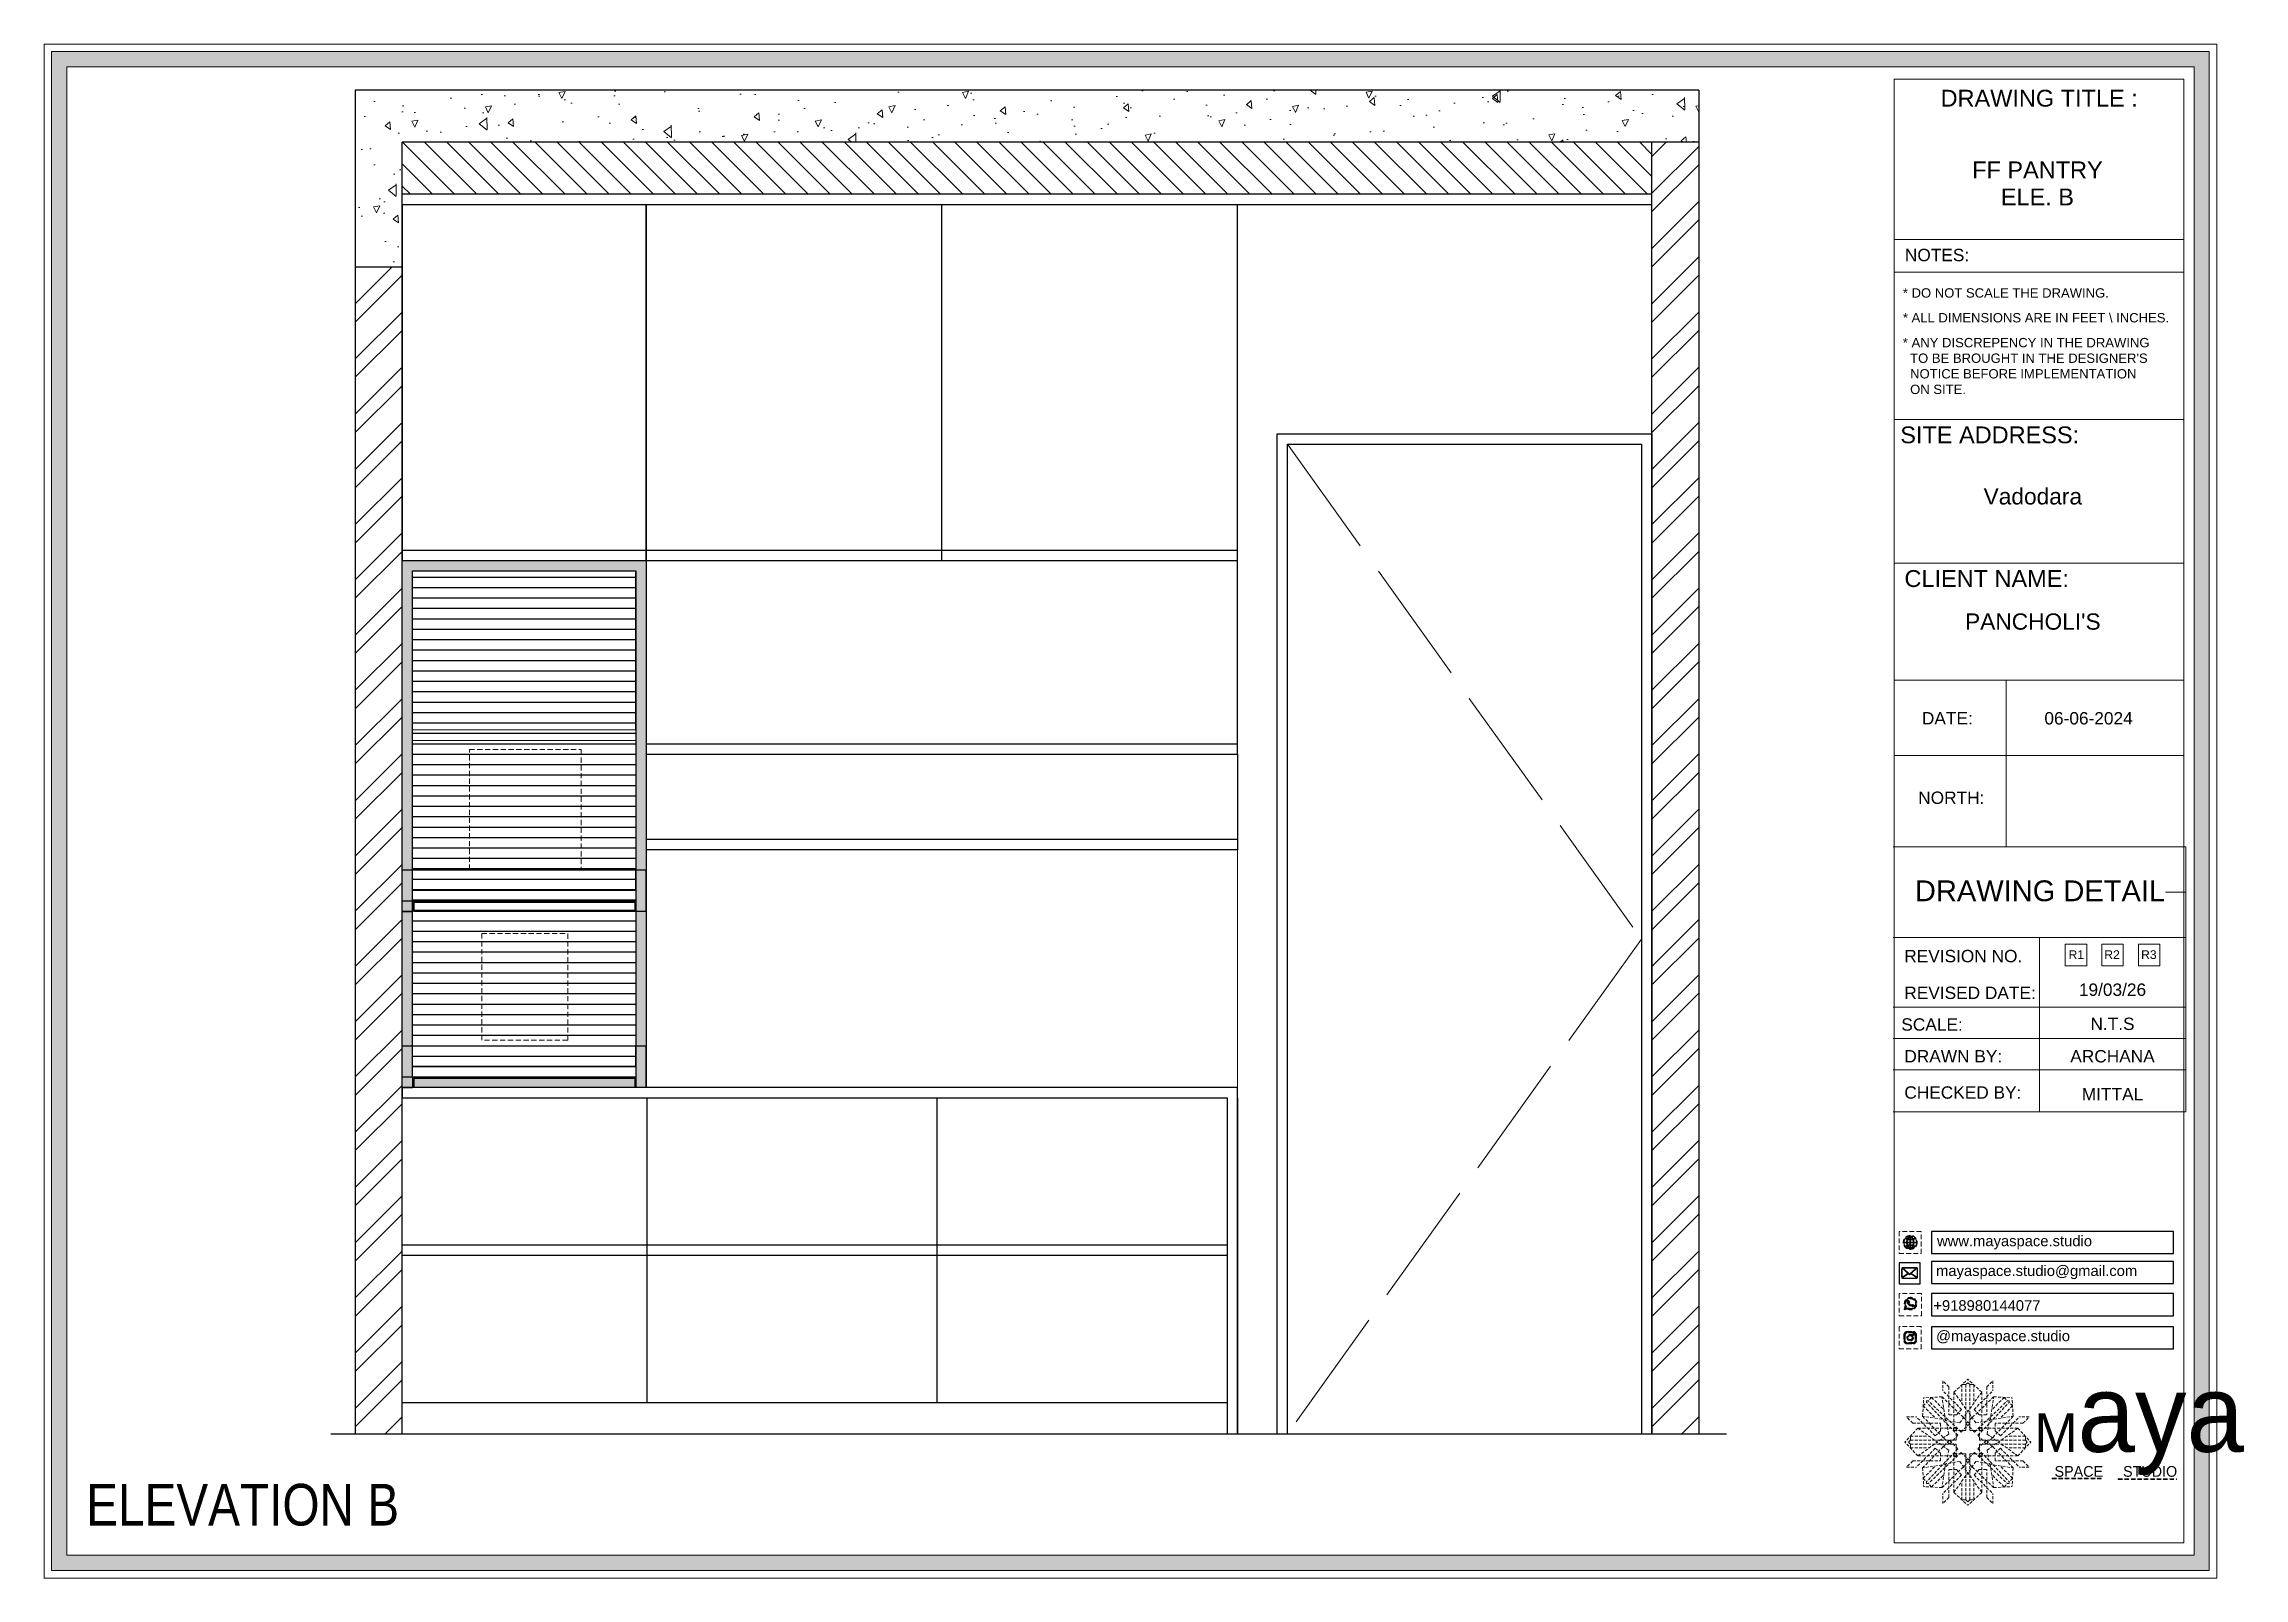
# Model space of a CAD drawing. Header units: millimetres. Extents: x 56222 to 3066687, y -650199 to -121287.
# Drawn here: x 133379 to 133590.3, y -184898.2 to -184751 of the extents above; entities that cross this region are included whole.
import ezdxf
from ezdxf.enums import TextEntityAlignment as Align

# ---------------------------------------------------------------- set-up
doc = ezdxf.new("R2010")
doc.units = ezdxf.units.MM
doc.header["$MEASUREMENT"] = 0
for name, pattern in [('ACAD_ISO02W100', [15, 12, -3]), ('CENTER', [2, 1.25, -0.25, 0.25, -0.25]), ('DASHED', [0.75, 0.5, -0.25]), ('DASHEDX2', [1.5, 1, -0.5])]:
    doc.linetypes.add(name, pattern=pattern)
doc.layers.add('AR HATCH-7', color=7, linetype='Continuous')
for name, color, linetype, lineweight in [('COLUMN', 1, 'Continuous', 30), ('Dimension', 10, 'DASHEDX2', 20), ('FIRST FLOOR ( TEXT )', 7, 'Continuous', 9), ('FURNITURE', 32, 'Continuous', 9), ('FURNITURE-1', 252, 'Continuous', 13), ('GROUND FLOOR  ( HATCH )', 251, 'Continuous', 9), ('NAME PLATE', 7, 'Continuous', 25), ('SECTION ( SLAB PLine )', 104, 'Continuous', 30), ('XX~SLAB ( BEAM )~ ( DIM )', 7, 'Continuous', 9)]:
    doc.layers.add(name, color=color, linetype=linetype, lineweight=lineweight)
doc.styles.add('Arial', font='arial.ttf')
doc.styles.add('KATHA', font='swissc.ttf')
doc.styles.get("Standard").update_dxf_attribs({"font": 'arial.ttf', "height": 6})

msp = doc.modelspace()

# ---------------------------------------------------------------- texts
at = {"color": 18, "true_color": 0x000000, "char_height": 1.0141, "attachment_point": 1}
for s, width, gutter_width, insert in [('www.mayaspace.studio', 6.8104, 5.7, (133560.8, -184865.37)), ('mayaspace.studio@gmail.com', 4.2488, 3.55, (133560.71, -184868.23)), ('+918980144077', 16.5684, 3.55, (133560.45, -184871.57)), ('@mayaspace.studio', 4.2488, 3.55, (133560.71, -184874.49))]:
    msp.add_mtext_dynamic_manual_height_columns(s, width=width, gutter_width=gutter_width, heights=[0], dxfattribs=dict(at, insert=insert))
at = {"layer": 'FIRST FLOOR ( TEXT )', "transparency": 33554687, "insert": (133398.11, -184891.23), "char_height": 4, "attachment_point": 5, "style": 'KATHA'}
msp.add_mtext('ELEVATION B', dxfattribs=at)
at = {"layer": 'NAME PLATE', "style": 'Arial'}
for s, height, p in [('DRAWING TITLE : ', 1.615, (133570.92, -184756.97)), ('FF PANTRY', 1.615, (133570.44, -184763.85)), ('ELE. B', 1.615, (133570.44, -184766.45)), ('NOTES:', 1.187, (133560.8, -184771.81)), ('SITE ADDRESS:', 1.615, (133565.86, -184789.29)), ('Vadodara', 1.561, (133570, -184795.17)), ('CLIENT NAME:', 1.615, (133565.57, -184803.09)), ("PANCHOLI'S", 1.561, (133570, -184807.19)), ('DATE:', 1.187, (133561.79, -184816.29)), ('06-06-2024', 1.187, (133575.35, -184816.29)), ('NORTH:', 1.187, (133562.17, -184823.92)), ('DRAWING DETAIL', 1.9967, (133570.69, -184833.26)), ('REVISION NO.', 1.1867, (133563.32, -184839.12)), ('REVISED DATE: ', 1.1867, (133564.2, -184842.65)), ('SCALE:', 1.187, (133560.32, -184845.69)), ('DRAWN BY:', 1.187, (133562.36, -184848.74)), ('ARCHANA', 1.187, (133577.65, -184848.74)), ('CHECKED BY:', 1.1867, (133563.28, -184852.22)), ('MITTAL', 1.187, (133577.65, -184852.38))]:
    msp.add_text(s, height=height, dxfattribs=at).set_placement(p, align=Align.CENTER)
for s, p in [('R1', (133573.43, -184838.81)), ('R2', (133576.86, -184838.81))]:
    msp.add_text(s, height=0.837, dxfattribs=at).set_placement(p)
at = {"layer": 'NAME PLATE', "char_height": 0.8975, "width": 34.6753, "attachment_point": 1, "style": 'Arial'}
for s, insert in [('* DO NOT SCALE THE DRAWING.', (133557.52, -184774.41)), ('* ALL DIMENSIONS ARE IN FEET \\\\ INCHES.', (133557.52, -184776.79)), ("* ANY DISCREPENCY IN THE DRAWING \\P  TO BE BROUGHT IN THE DESIGNER'S\\P  NOTICE BEFORE IMPLEMENTATION \\P  ON SITE.", (133557.52, -184779.18))]:
    msp.add_mtext(s, dxfattribs=dict(at, insert=insert))
at = {"layer": 'NAME PLATE', "lineweight": 0, "attachment_point": 2, "style": 'Arial'}
for s, insert, char_height, width in [('R3', (133581.14, -184837.97), 0.837, 1.6327), ('19/03/26', (133577.65, -184841.16), 1.187, 10.2838), ('N.T.S', (133577.65, -184844.44), 1.187, 2.316)]:
    msp.add_mtext(s, dxfattribs=dict(at, insert=insert, char_height=char_height, width=width))

# ---------------------------------------------------------------- blocks, each defined once
blk = doc.blocks.new('FSFSF')
at = {"color": 42, "lineweight": 5, "true_color": 0xe0ac11}
for p, q in [((28600.03, 143.51), (28600.03, 140.16)), ((28602.15, 141.41), (28600.03, 143.51)), ((28603.86, 139.69), (28608.58, 144.08)), ((28607.9, 142.22), (28608.58, 142.85)), ((28613.31, 139.69), (28608.58, 144.08)), ((28609.27, 142.22), (28608.59, 142.85)), ((28615.02, 141.41), (28617.14, 143.51)), ((28617.14, 143.51), (28617.14, 140.16)), ((28593.19, 131.45), (28593.54, 137.71)), ((28593.39, 135), (28594.56, 136.12)), ((28593.39, 135), (28597.6, 130.78)), ((28599.8, 138.06), (28593.54, 137.71)), ((28595.12, 136.69), (28594.53, 136.69)), ((28594.56, 136.12), (28594.56, 136.71)), ((28605.17, 124.98), (28594.56, 136.12)), ((28596.24, 137.86), (28595.12, 136.69)), ((28606.27, 126.08), (28595.12, 136.69)), ((28596.24, 137.86), (28600.47, 133.65)), ((28601.03, 130), (28599.8, 138.06)), ((28599.8, 138.05), (28608.58, 129.56)), ((28606.47, 133.76), (28600.03, 140.16)), ((28602.15, 141.41), (28602.15, 131.95)), ((28603.86, 126.58), (28603.86, 139.69)), ((28603.86, 139.69), (28608.58, 133.02)), ((28607.9, 142.22), (28606.58, 142.22)), ((28606.58, 142.22), (28606.58, 135.84)), ((28607.9, 142.22), (28607.9, 126.58)), ((28613.31, 139.69), (28608.59, 133.02)), ((28617.37, 138.05), (28608.59, 129.56)), ((28609.27, 142.22), (28609.27, 126.58)), ((28609.27, 142.22), (28610.59, 142.22)), ((28610.59, 142.22), (28610.59, 135.84)), ((28610.7, 133.76), (28617.14, 140.16)), ((28610.9, 126.08), (28622.05, 136.69)), ((28612.02, 124.98), (28622.62, 136.12)), ((28613.31, 126.58), (28613.31, 139.69)), ((28615.02, 141.41), (28615.02, 131.95)), ((28616.14, 130), (28617.37, 138.06)), ((28620.93, 137.86), (28616.7, 133.65)), ((28617.37, 138.06), (28623.63, 137.71)), ((28623.8, 135), (28619.59, 130.78)), ((28620.93, 137.86), (28622.05, 136.69)), ((28622.05, 136.69), (28622.64, 136.69)), ((28622.62, 136.12), (28622.62, 136.71)), ((28623.8, 135), (28622.62, 136.12)), ((28624, 131.45), (28623.65, 137.71)), ((28591.56, 127.39), (28587.17, 122.66)), ((28587.73, 131.22), (28591.08, 131.22)), ((28589.84, 129.1), (28587.73, 131.22)), ((28589.84, 129.1), (28599.29, 129.1)), ((28597.49, 124.78), (28591.08, 131.22)), ((28604.66, 127.39), (28591.56, 127.39)), ((28591.56, 127.39), (28598.23, 122.67)), ((28593.19, 131.45), (28601.69, 122.67)), ((28601.25, 130.22), (28593.19, 131.45)), ((28599.29, 126.5), (28599.29, 129.1)), ((28605.86, 129.18), (28601.03, 130)), ((28602.07, 125.39), (28601.25, 130.22)), ((28604.75, 131.95), (28602.15, 131.95)), ((28603.68, 126.54), (28603.68, 127.39)), ((28604.71, 127.57), (28603.86, 127.57)), ((28604.66, 123.35), (28604.66, 127.39)), ((28604.7, 126.58), (28604.71, 127.57)), ((28606.47, 133.76), (28604.75, 131.95)), ((28605.86, 129.18), (28608.58, 133.02)), ((28606.27, 126.08), (28608.58, 128.27)), ((28607.9, 128.92), (28608.58, 129.56)), ((28607.9, 128.92), (28608.58, 128.27)), ((28611.31, 129.18), (28608.59, 133.02)), ((28609.27, 128.92), (28608.59, 129.56)), ((28609.27, 128.92), (28608.59, 128.27)), ((28610.9, 126.08), (28608.59, 128.27)), ((28610.7, 133.76), (28612.42, 131.95)), ((28611.31, 129.18), (28616.14, 130)), ((28612.42, 131.95), (28615.02, 131.95)), ((28612.46, 126.58), (28612.46, 127.57)), ((28612.46, 127.57), (28613.31, 127.57)), ((28612.52, 123.35), (28612.52, 127.39)), ((28612.52, 127.39), (28625.63, 127.39)), ((28613.51, 126.54), (28613.51, 127.39)), ((28615.12, 125.39), (28615.94, 130.22)), ((28623.99, 131.45), (28615.5, 122.67)), ((28615.94, 130.22), (28624, 131.45)), ((28627.34, 129.1), (28617.89, 129.1)), ((28617.89, 126.5), (28617.89, 129.1)), ((28625.63, 127.39), (28618.96, 122.67)), ((28619.7, 124.78), (28626.1, 131.22)), ((28625.63, 127.39), (28630.02, 122.66)), ((28629.45, 131.22), (28626.1, 131.22)), ((28627.34, 129.1), (28629.45, 131.22)), ((28591.56, 117.94), (28587.17, 122.66)), ((28589.03, 123.35), (28588.4, 122.67)), ((28589.03, 121.98), (28588.4, 122.65)), ((28589.03, 123.35), (28589.03, 124.67)), ((28589.03, 124.67), (28595.4, 124.67)), ((28589.03, 123.35), (28604.66, 123.35)), ((28589.03, 121.98), (28604.66, 121.98)), ((28589.03, 121.98), (28589.03, 120.66)), ((28589.03, 120.66), (28595.4, 120.66)), ((28597.49, 120.54), (28591.08, 114.11)), ((28591.56, 117.94), (28598.23, 122.65)), ((28593.19, 113.88), (28601.69, 122.65)), ((28605.17, 120.35), (28594.56, 109.2)), ((28597.49, 124.78), (28599.29, 126.5)), ((28597.49, 120.54), (28599.29, 118.83)), ((28602.07, 125.39), (28598.23, 122.67)), ((28602.07, 119.94), (28598.23, 122.65)), ((28602.07, 119.94), (28601.25, 115.1)), ((28602.33, 123.35), (28601.69, 122.67)), ((28602.33, 121.98), (28601.69, 122.65)), ((28602.33, 123.35), (28602.97, 122.67)), ((28602.33, 121.98), (28602.97, 122.65)), ((28605.17, 124.98), (28602.97, 122.67)), ((28605.17, 120.35), (28602.97, 122.65)), ((28604.66, 126.54), (28603.68, 126.54)), ((28607.9, 126.58), (28603.86, 126.58)), ((28604.66, 121.98), (28604.66, 117.94)), ((28609.27, 126.58), (28613.31, 126.58)), ((28612.02, 124.98), (28614.21, 122.67)), ((28612.02, 120.35), (28614.21, 122.65)), ((28612.02, 120.35), (28622.62, 109.2)), ((28612.52, 126.54), (28613.51, 126.54)), ((28628.16, 123.35), (28612.52, 123.35)), ((28612.52, 121.98), (28612.52, 117.94)), ((28628.16, 121.98), (28612.52, 121.98)), ((28614.85, 123.35), (28614.21, 122.67)), ((28614.85, 121.98), (28614.21, 122.65)), ((28614.85, 123.35), (28615.5, 122.67)), ((28614.85, 121.98), (28615.5, 122.65)), ((28615.12, 125.39), (28618.96, 122.67)), ((28615.12, 119.94), (28618.96, 122.65)), ((28615.12, 119.94), (28615.94, 115.1)), ((28623.99, 113.88), (28615.5, 122.65)), ((28619.7, 124.78), (28617.89, 126.5)), ((28619.7, 120.54), (28617.89, 118.83)), ((28625.63, 117.94), (28618.96, 122.65)), ((28619.7, 120.54), (28626.1, 114.11)), ((28628.16, 124.67), (28621.78, 124.67)), ((28628.16, 120.66), (28621.78, 120.66)), ((28625.63, 117.94), (28630.02, 122.66)), ((28628.16, 123.35), (28628.16, 124.67)), ((28628.16, 123.35), (28628.78, 122.67)), ((28628.16, 121.98), (28628.78, 122.65)), ((28628.16, 121.98), (28628.16, 120.66)), ((28589.84, 116.23), (28587.73, 114.11)), ((28587.73, 114.11), (28591.08, 114.11)), ((28589.84, 116.23), (28599.29, 116.23)), ((28604.66, 117.94), (28591.56, 117.94)), ((28601.25, 115.1), (28593.19, 113.87)), ((28593.19, 113.87), (28593.54, 107.62)), ((28593.39, 110.32), (28597.6, 114.55)), ((28606.27, 119.15), (28595.12, 108.54)), ((28599.29, 118.83), (28599.29, 116.23)), ((28599.8, 107.17), (28608.58, 115.67)), ((28601.03, 115.23), (28599.8, 107.17)), ((28605.86, 116.05), (28601.03, 115.23)), ((28602.15, 103.82), (28602.15, 113.27)), ((28604.75, 113.27), (28602.15, 113.27)), ((28604.66, 118.78), (28603.68, 118.78)), ((28603.68, 118.78), (28603.68, 117.94)), ((28607.9, 118.65), (28603.86, 118.65)), ((28603.86, 118.65), (28603.86, 105.54)), ((28604.71, 117.66), (28603.86, 117.66)), ((28604.7, 118.65), (28604.71, 117.66)), ((28606.47, 111.47), (28604.75, 113.27)), ((28605.86, 116.05), (28608.58, 112.21)), ((28606.27, 119.15), (28608.58, 116.96)), ((28607.9, 103.01), (28607.9, 118.65)), ((28607.9, 116.31), (28608.58, 116.96)), ((28607.9, 116.31), (28608.58, 115.67)), ((28610.9, 119.15), (28608.59, 116.96)), ((28609.27, 116.31), (28608.59, 116.96)), ((28609.27, 116.31), (28608.59, 115.67)), ((28611.31, 116.05), (28608.59, 112.21)), ((28617.37, 107.17), (28608.59, 115.67)), ((28609.27, 118.65), (28613.31, 118.65)), ((28609.27, 103.01), (28609.27, 118.65)), ((28610.7, 111.47), (28612.42, 113.27)), ((28610.9, 119.15), (28622.05, 108.54)), ((28611.31, 116.05), (28616.14, 115.23)), ((28612.42, 113.27), (28615.02, 113.27)), ((28612.46, 118.65), (28612.46, 117.66)), ((28612.46, 117.66), (28613.31, 117.66)), ((28612.52, 118.78), (28613.51, 118.78)), ((28612.52, 117.94), (28625.63, 117.94)), ((28613.31, 118.65), (28613.31, 105.54)), ((28613.51, 118.78), (28613.51, 117.94)), ((28615.02, 103.82), (28615.02, 113.27)), ((28615.94, 115.1), (28624, 113.87)), ((28616.14, 115.23), (28617.37, 107.17)), ((28617.89, 118.83), (28617.89, 116.23)), ((28627.34, 116.23), (28617.89, 116.23)), ((28623.8, 110.32), (28619.59, 114.55)), ((28624, 113.87), (28623.65, 107.62)), ((28629.45, 114.11), (28626.1, 114.11)), ((28627.34, 116.23), (28629.45, 114.11)), ((28593.39, 110.32), (28594.56, 109.2)), ((28599.8, 107.17), (28593.54, 107.52)), ((28595.12, 108.54), (28594.53, 108.54)), ((28594.56, 109.2), (28594.56, 108.61)), ((28596.24, 107.37), (28595.12, 108.54)), ((28596.24, 107.37), (28600.47, 111.58)), ((28606.47, 111.47), (28600.03, 105.07)), ((28600.03, 101.71), (28600.03, 105.07)), ((28603.86, 105.54), (28608.58, 112.21)), ((28603.86, 105.54), (28608.58, 101.15)), ((28606.58, 103.01), (28606.58, 109.38)), ((28613.31, 105.54), (28608.58, 101.15)), ((28613.31, 105.54), (28608.59, 112.21)), ((28610.59, 103.01), (28610.59, 109.38)), ((28610.7, 111.47), (28617.14, 105.07)), ((28620.93, 107.37), (28616.7, 111.58)), ((28617.14, 101.71), (28617.14, 105.07)), ((28617.37, 107.17), (28623.63, 107.52)), ((28620.93, 107.37), (28622.05, 108.54)), ((28622.05, 108.54), (28622.64, 108.54)), ((28623.8, 110.32), (28622.62, 109.2)), ((28622.62, 109.2), (28622.62, 108.61)), ((28602.15, 103.82), (28600.03, 101.71)), ((28607.9, 103.01), (28606.58, 103.01)), ((28607.9, 103.01), (28608.58, 102.38)), ((28609.27, 103.01), (28608.59, 102.38)), ((28609.27, 103.01), (28610.59, 103.01)), ((28615.02, 103.82), (28617.14, 101.71))]:
    blk.add_line(p, q, dxfattribs=at)
blk = doc.blocks.new('hgwg')
at = {"layer": 'Dimension', "true_color": 0xd39e00}
h = blk.add_hatch(color=42, dxfattribs=at)
h.dxf.hatch_style = 1
h.paths.add_polyline_path([(27505.71, 45.05), (27494.27, 45.05), (27494.27, 44.9), (27505.71, 44.9)])
h = blk.add_hatch(color=42, dxfattribs=at)
h.dxf.hatch_style = 1
h.paths.add_polyline_path([(27523.3, 44.9), (27509.68, 44.9), (27509.68, 44.75), (27523.3, 44.75)])
at = {"layer": 'Dimension', "color": 42, "true_color": 0xd39e00}
for p, q in [((27494.27, 45.05), (27505.71, 45.05)), ((27494.27, 44.9), (27494.27, 45.05)), ((27494.27, 44.9), (27505.71, 44.9)), ((27505.71, 45.05), (27505.71, 44.9)), ((27509.68, 44.9), (27523.3, 44.9)), ((27509.68, 44.9), (27509.68, 44.75)), ((27509.68, 44.75), (27523.3, 44.75)), ((27523.3, 44.75), (27523.3, 44.9))]:
    blk.add_line(p, q, dxfattribs=at)
at = {"layer": 'Dimension', "color": 42, "true_color": 0xd39e00, "attachment_point": 1}
for s, width, insert, char_height in [('{\\fCinzel|b0|i0|c0|p2;\\H1.5x;M\\fAmsterdam One|b0|i0|c0|p2;\\H2x;aya}', 85.3277, (27490.17, 69.17), 6), ('{\\fCinzel|b0|i0|c0|p0;SPACE     STUDIO}', 66.129, (27494.83, 47.86), 2.5)]:
    blk.add_mtext_dynamic_manual_height_columns(s, width=width, gutter_width=30, heights=[0], dxfattribs=dict(at, insert=insert, char_height=char_height))
blk = doc.blocks.new('QEGW4TG')
at = {"layer": 'Dimension', "true_color": 0x000000}
h = blk.add_hatch(color=18, dxfattribs=at)
h.dxf.hatch_style = 1
h.paths.add_polyline_path([(1.19, 1.98), (1.03, 1.3, 0.550912), (1.11, 1.23), (1.75, 1.39, 6.344125)])
h.paths.add_polyline_path([(1.81, 1.7), (1.4, 1.6), (1.5, 2.03, -9.071339)], flags=16)
h.paths.add_polyline_path([(1.75, 2.69, -0.387513), (1.89, 3.19, -0.360742), (2.01, 3.18), (2.17, 2.86, -0.071517), (2.06, 2.73, 0.321676), (2.05, 2.65, 0.122183), (2.53, 2.25, 0.066047), (2.69, 1.93, 0.375674), (3.11, 2.16, 0.526753), (3.03, 2.29), (2.79, 2.37, 0.273721), (2.69, 2.34, 0.040749), (2.63, 2.27, -2.427977), (2.45, 2, -0.190785)], flags=0)
h = blk.add_hatch(color=18, dxfattribs=at)
h.dxf.hatch_style = 1
h.paths.add_polyline_path([(2.69, 2.34, 0.040749), (2.63, 2.27, -0.441282), (2.53, 2.25, -0.11828), (2.06, 2.64, -0.441282), (2.07, 2.74, 0.040749), (2.13, 2.81, 0.290083), (2.14, 2.92), (2.01, 3.18, 0.316231), (1.91, 3.2, 0.190337), (1.73, 3, 0.170513), (1.72, 2.74, 0.252784), (2.69, 1.93, 0.170513), (2.95, 1.97, 0.190337), (3.11, 2.18, 0.466684), (3.03, 2.29), (2.79, 2.37, 0.273721)])
for p, q in [((1.19, 1.98), (1.03, 1.3)), ((1.1, 1.23), (1.75, 1.39)), ((1.5, 2.03), (1.4, 1.6)), ((1.4, 1.6), (1.81, 1.7)), ((2.01, 3.18), (2.14, 2.92)), ((3.07, 2.28), (2.8, 2.36))]:
    blk.add_line(p, q)
blk.add_lwpolyline([(0, 0), (4.68, 0), (4.68, 4.68), (0, 4.68)], close=True)
for centre, radius, start, end in [((1.09, 1.29), 0.0598, 164.8483, 282.1458), ((2.39, 2.56), 1.34, 241.4727, 205.6422), ((2.39, 2.56), 1.04, 235.9962, 210.8333), ((2.09, 2.87), 0.39, 159.7007, 198.4072), ((2.96, 3.23), 1.33, 201.4218, 258.1669), ((2.07, 2.87), 0.364, 118.9685, 159.3648), ((1.94, 3.12), 0.0896, 41.8985, 123.1344), ((2.11, 2.68), 0.066, 135.9932, 224.8892), ((1.67, 3.16), 0.586, 312.4617, 321.8728), ((3.12, 3.42), 1.31, 216.5455, 243.5279), ((2.05, 2.87), 0.104, 320.3924, 28.6971), ((2.57, 2.3), 0.066, 234.2482, 323.1441), ((3.11, 1.94), 0.586, 137.2645, 146.6756), ((2.76, 2.27), 0.104, 70.4402, 138.745), ((2.75, 2.31), 0.39, 260.7301, 299.4366), ((2.76, 2.29), 0.364, 299.7725, 340.1688), ((3.03, 2.2), 0.0896, 336.0029, 57.2388)]:
    blk.add_arc(centre, radius, start, end)
blk = doc.blocks.new('ASGERG')
at = {"layer": 'Dimension', "true_color": 0x000000}
h = blk.add_hatch(color=18, dxfattribs=at)
h.dxf.hatch_style = 1
h.paths.add_polyline_path([(0.99, 1.7, 0.402382), (1.83, 1.03), (2.96, 1.03, 0.426145), (3.66, 1.9), (3.66, 2.99, 0.402382), (2.83, 3.67), (1.69, 3.67, 0.426145), (0.99, 2.79)])
h.paths.add_polyline_path([(1.27, 1.72, 0.402382), (1.8, 1.3), (2.94, 1.3, 0.426145), (3.38, 1.85), (3.38, 2.97, 0.402382), (2.85, 3.4), (1.72, 3.4, 0.426145), (1.27, 2.85)], flags=16)
h.paths.add_polyline_path([(3.02, 2.35, -1), (1.64, 2.35, -1)], flags=0)
h.paths.add_polyline_path([(2.74, 2.35, -1), (1.92, 2.35, -1)], flags=0)
h.paths.add_polyline_path([(3.19, 3.02, -1), (2.86, 3.02, -1)], flags=0)
h.paths.add_polyline_path([(1.64, 2.35, 1), (3.02, 2.35, 1)], flags=0)
h = blk.add_hatch(color=18, dxfattribs=at)
h.dxf.hatch_style = 1
h.paths.add_polyline_path([(1.64, 2.35, 1), (3.02, 2.35, 1)])
h.paths.add_polyline_path([(2.74, 2.35, 1), (1.92, 2.35, 1)], flags=16)
h = blk.add_hatch(color=18, dxfattribs=at)
h.dxf.hatch_style = 1
h.paths.add_polyline_path([(3.19, 3.02, 1), (2.86, 3.02, 1)])
for p, q in [((0.99, 2.99), (0.99, 1.7)), ((1.27, 2.97), (1.27, 1.72)), ((1.69, 3.67), (2.96, 3.67)), ((1.69, 1.03), (2.96, 1.03)), ((2.94, 3.4), (1.72, 3.4)), ((2.94, 1.3), (1.72, 1.3)), ((3.38, 2.97), (3.38, 1.72)), ((3.66, 2.99), (3.66, 1.7))]:
    blk.add_line(p, q)
blk.add_lwpolyline([(0, 0), (4.68, 0), (4.68, 4.68), (0, 4.68)], close=True)
for centre, radius in [((2.33, 2.35), 0.694), ((2.33, 2.35), 0.414), ((3.02, 3.02), 0.168)]:
    blk.add_circle(centre, radius)
for centre, radius, start, end in [((1.76, 2.89), 0.778, 94.8631, 172.8127), ((1.76, 1.8), 0.778, 187.1873, 265.1369), ((1.76, 2.91), 0.491, 94.8631, 172.8127), ((1.76, 1.78), 0.491, 187.1873, 265.1369), ((2.9, 2.91), 0.491, 7.1873, 85.1369), ((2.9, 1.78), 0.491, 274.8631, 352.8127), ((2.89, 2.89), 0.778, 7.1873, 85.1369), ((2.89, 1.8), 0.778, 274.8631, 352.8127)]:
    blk.add_arc(centre, radius, start, end)
blk = doc.blocks.new('DTGWEGEARG')
at = {"layer": 'Dimension', "true_color": 0x000000}
h = blk.add_hatch(color=18, dxfattribs=at)
h.dxf.hatch_style = 1
h.paths.add_polyline_path([(3.83, 2.34, 1), (0.85, 2.34, 1)])
h.paths.add_polyline_path([(2.41, 1.12), (2.41, 1.69, -0.058279), (2.81, 1.63, -0.103353)], flags=16)
h.paths.add_polyline_path([(2.26, 1.13, -0.101741), (1.87, 1.63, -0.057171), (2.26, 1.69)], flags=16)
h.paths.add_polyline_path([(2.17, 1.01, -0.105795), (1.72, 1.58, 0.055205), (1.38, 1.41, 0.169822)], flags=16)
h.paths.add_polyline_path([(3.02, 1.72, 0.081336), (3.13, 2.27), (3.68, 2.27, -0.152069), (3.4, 1.52, 0.05687)], flags=16)
h.paths.add_polyline_path([(2.87, 1.77, 0.061945), (2.41, 1.84), (2.41, 2.27), (2.98, 2.27, -0.081344)], flags=16)
h.paths.add_polyline_path([(2.26, 1.84, 0.060923), (1.8, 1.77, -0.081344), (1.7, 2.27), (2.26, 2.27)], flags=16)
h.paths.add_polyline_path([(1.66, 1.72, 0.05687), (1.28, 1.52, -0.152069), (1, 2.27), (1.55, 2.27, 0.081336)], flags=16)
h.paths.add_polyline_path([(2.98, 2.42), (2.41, 2.42), (2.41, 2.83, 0.061945), (2.87, 2.91, -0.080009)], flags=16)
h.paths.add_polyline_path([(3.13, 2.42, 0.080116), (3.02, 2.96, 0.127778), (2.51, 3.67, -0.36029), (3.68, 2.42)], flags=16)
h.paths.add_polyline_path([(2.26, 2.42), (1.7, 2.42, -0.080009), (1.8, 2.91, 0.060923), (2.26, 2.84)], flags=16)
h.paths.add_polyline_path([(1.55, 2.42), (1, 2.42, -0.150466), (1.28, 3.16, 0.05687), (1.66, 2.96, 0.080116)], flags=16)
h.paths.add_polyline_path([(2.41, 2.98), (2.41, 3.56, -0.103353), (2.81, 3.05, -0.058279)], flags=16)
h.paths.add_polyline_path([(2.26, 2.99, -0.057171), (1.87, 3.05, -0.101741), (2.26, 3.55)], flags=16)
h.paths.add_polyline_path([(1.72, 3.1, -0.055205), (1.38, 3.27, -0.169822), (2.17, 3.67, 0.105795)], flags=16)
blk.add_lwpolyline([(0, 0), (4.68, 0), (4.68, 4.68), (0, 4.68)], close=True)
at = {"layer": 'Dimension', "color": 18, "true_color": 0x000000}
for p, q in [((1, 2.42), (1.55, 2.42)), ((1, 2.27), (1.55, 2.27)), ((1.7, 2.42), (2.26, 2.42)), ((1.7, 2.27), (2.26, 2.27)), ((2.26, 3.55), (2.26, 2.99)), ((2.26, 2.84), (2.26, 2.42)), ((2.26, 2.27), (2.26, 1.84)), ((2.26, 1.69), (2.26, 1.13)), ((2.41, 3.56), (2.41, 2.98)), ((2.41, 2.83), (2.41, 2.42)), ((2.41, 2.42), (2.98, 2.42)), ((2.41, 2.27), (2.98, 2.27)), ((2.41, 2.27), (2.41, 1.84)), ((2.41, 1.69), (2.41, 1.12)), ((3.13, 2.42), (3.68, 2.42)), ((3.13, 2.27), (3.68, 2.27))]:
    blk.add_line(p, q, dxfattribs=at)
blk.add_circle((2.34, 2.34), 1.49, dxfattribs=at)
for centre, radius, start, end in [((2.34, 2.34), 1.34, 142.3819, 176.6093), ((2.34, 2.34), 1.34, 183.0315, 217.6181), ((2.34, 4.74), 1.9, 236.1399, 249.1595), ((2.34, -0.06), 1.9, 110.8405, 123.8601), ((2.34, 2.34), 1.34, 97.3549, 135.9073), ((2.34, 4.74), 1.75, 236.7417, 249.3811), ((2.34, -0.06), 1.75, 110.6189, 123.2583), ((2.34, 2.34), 1.34, 224.0927, 262.6451), ((3.28, 2.34), 1.73, 159.0567, 177.3789), ((3.28, 2.34), 1.73, 182.3435, 200.9433), ((3.28, 2.34), 1.58, 158.8325, 177.1302), ((3.28, 2.34), 1.58, 182.5658, 201.1675), ((3.28, 2.34), 1.73, 129.9301, 154.0867), ((3.28, 2.34), 1.73, 205.9133, 230.0699), ((2.34, 4.74), 1.9, 253.6799, 267.6253), ((2.34, -0.06), 1.9, 92.3747, 106.3201), ((3.28, 2.34), 1.58, 130.1073, 153.3446), ((2.34, 4.74), 1.75, 254.3336, 267.422), ((2.34, -0.06), 1.75, 92.578, 105.6664), ((3.28, 2.34), 1.58, 206.6554, 229.8927), ((1.4, 2.34), 1.58, 26.6554, 50.2584), ((2.34, 4.74), 1.75, 272.3248, 285.6664), ((2.34, 4.74), 1.9, 272.1415, 286.3201), ((2.34, -0.06), 1.9, 73.6799, 87.8585), ((2.34, -0.06), 1.75, 74.3336, 87.6752), ((1.4, 2.34), 1.58, 309.7416, 333.3446), ((2.34, 2.34), 1.34, 3.3907, 82.6451), ((1.4, 2.34), 1.73, 25.9133, 50.0699), ((1.4, 2.34), 1.73, 309.9301, 334.0867), ((2.34, 2.34), 1.34, 277.3549, 315.9073), ((1.4, 2.34), 1.58, 2.8698, 21.1675), ((1.4, 2.34), 1.58, 338.8325, 357.4342), ((2.34, 4.74), 1.75, 290.6189, 303.2583), ((2.34, -0.06), 1.75, 56.7417, 69.3811), ((2.34, 4.74), 1.9, 290.8405, 303.8601), ((1.4, 2.34), 1.73, 2.6211, 20.9433), ((1.4, 2.34), 1.73, 339.0567, 357.6565), ((2.34, -0.06), 1.9, 56.1399, 69.1595), ((2.34, 2.34), 1.34, 322.3819, 356.9685)]:
    blk.add_arc(centre, radius, start, end, dxfattribs=at)

# ---------------------------------------------------------------- hatches: boundary and pattern name
at = {"layer": 'AR HATCH-7', "linetype": 'CENTER', "lineweight": 15, "true_color": 0x939598}
h = msp.add_hatch(dxfattribs=at)
h.set_pattern_fill('AR-CONC', color=252, angle=225)
h.set_pattern_definition([(275, (-1323.258, 777.53), (-5.51551999, -4.62807079), [0.75, -8.25]), (220, (-1323.258, 777.53), (6.29992167, -4.3376815), [0.6, -6.6]), (325.4514445, (-1323.7174, 777.1446), (0.78440164, -8.96575221), [0.63740192, -7.01142112]), (271.1842, (-1321.844, 776.116), (-8.71693388, -6.37613776), [1.125, -12.375]), (321.6356355, (-1322.57, 775.585), (0.2790007, -13.4971167), [0.9561034, -10.5171376]), (216.184164, (-1321.844, 776.116), (0.2790007, -13.4971167), [0.9, -9.9]), (246, (-1322.904, 775.7625), (-7.06771572, -1.37382476), [0.75, -8.25]), (191, (-1322.904, 775.7625), (3.40708593, -6.84808435), [0.6, -6.6]), (296.4514447, (-1323.493, 775.648), (-3.66062975, -8.22190906), [0.6374019, -7.01142112]), (262.5, (-1323.2578, 777.5302), (2.267931853, -2.439898176), [0, -6.52, 0, -6.7, 0, -6.625]), (232.5, (-1323.2578, 777.5302), (0.92872942, -4.6490945), [0, -3.82, 0, -6.37, 0, -2.525]), (192.5, (-1321.681, 779.107), (-3.934181673, -3.615207618), [0, -2.5, 0, -7.8, 0, -10.35]), (182.5, (-1320.974, 779.814), (-3.41589983, -4.83159807), [0, -3.25, 0, -5.18, 0, -7.35])])
h.paths.add_polyline_path([(133537.93, -184755.39), (133408.93, -184755.39), (133408.93, -184772.39), (133413.43, -184772.39), (133413.43, -184766.39), (133413.43, -184760.39), (133537.93, -184760.39)])
h = msp.add_hatch(dxfattribs=at)
h.set_pattern_fill('ANSI32', color=252, scale=10)
h.set_pattern_definition([(45, (-988.5697, 777.5302), (-2.65165043, 2.65165043), []), (45, (-986.802, 777.5302), (-2.65165043, 2.65165043), [])])
h.paths.add_polyline_path([(133537.93, -184760.39), (133533.43, -184760.39), (133533.43, -184884.39), (133537.93, -184884.39)])
h = msp.add_hatch(dxfattribs=at)
h.set_pattern_fill('ANSI32', color=252, scale=10)
h.set_pattern_definition([(45, (-1113.0697, 777.5302), (-2.65165043, 2.65165043), []), (45, (-1111.302, 777.5302), (-2.65165043, 2.65165043), [])])
h.paths.add_polyline_path([(133413.43, -184772.39), (133408.93, -184772.39), (133408.93, -184884.39), (133413.43, -184884.39)])
at = {"layer": 'Dimension', "linetype": 'Continuous', "true_color": 0xd39e00}
h = msp.add_hatch(color=42, dxfattribs=at)
h.paths.add_polyline_path([(133379.77, -184897.51), (133586.94, -184897.51), (133586.94, -184751.69), (133379.77, -184751.69)])
h.paths.add_polyline_path([(133381.22, -184896.06), (133585.49, -184896.06), (133585.49, -184753.14), (133381.22, -184753.14)], flags=16)
at = {"layer": 'Dimension', "true_color": 0x000000}
h = msp.add_hatch(color=18, dxfattribs=at)
h.dxf.hatch_style = 1
h.paths.add_polyline_path([(133558.78, -184869.5, 0.414214), (133558.94, -184869.34), (133558.94, -184868.57, 0.414214), (133558.78, -184868.42), (133557.56, -184868.42, 0.414214), (133557.4, -184868.57), (133557.4, -184869.34, 0.414214), (133557.56, -184869.5)])
h.paths.add_polyline_path([(133558.28, -184869.03), (133558.85, -184869.41, -0.198912), (133558.78, -184869.44), (133557.56, -184869.44, -0.198912), (133557.49, -184869.41), (133558.05, -184869.03), (133558.17, -184869.14)], flags=16)
h.paths.add_polyline_path([(133558.17, -184869.06), (133557.54, -184868.48, -0.028783), (133557.56, -184868.48), (133558.78, -184868.48, -0.028783), (133558.79, -184868.48)], flags=16)
h.paths.add_polyline_path([(133558.33, -184868.99), (133558.85, -184868.5, -0.202482), (133558.88, -184868.57), (133558.88, -184869.34, -0.043076), (133558.88, -184869.36)], flags=16)
h.paths.add_polyline_path([(133558.01, -184868.99), (133557.46, -184869.36, -0.043076), (133557.46, -184869.34), (133557.46, -184868.57, -0.202482), (133557.49, -184868.5)], flags=16)
at = {"layer": 'FURNITURE', "linetype": 'CENTER', "lineweight": 30, "transparency": 33554600}
h = msp.add_hatch(color=9, dxfattribs=at)
h.dxf.hatch_style = 1
h.paths.add_polyline_path([(133435.86, -184847.14), (133435.86, -184849.14), (133435.86, -184850.14), (133435.86, -184851.14), (133436.86, -184851.14), (133436.86, -184847.14)])
h.paths.add_polyline_path([(133436.86, -184834.24), (133435.86, -184834.24), (133435.86, -184847.14), (133436.86, -184847.14)])
h.paths.add_polyline_path([(133436.86, -184830.24), (133435.86, -184830.24), (133435.86, -184832.24), (133435.86, -184834.24), (133436.86, -184834.24)])
h.paths.add_polyline_path([(133436.86, -184800.54), (133413.43, -184800.54), (133413.43, -184830.24), (133414.43, -184830.24), (133414.43, -184801.54), (133435.86, -184801.54), (133435.86, -184830.24), (133436.86, -184830.24)])
h.paths.add_polyline_path([(133414.43, -184830.24), (133413.43, -184830.24), (133413.43, -184833.24), (133414.43, -184833.24)])
h.paths.add_polyline_path([(133414.43, -184834.24), (133413.43, -184834.24), (133413.43, -184847.14), (133414.43, -184847.14)])
h.paths.add_polyline_path([(133414.43, -184833.24), (133413.43, -184833.24), (133413.43, -184834.24), (133414.43, -184834.24)])
h.paths.add_polyline_path([(133414.43, -184847.14), (133413.43, -184847.14), (133413.43, -184850.14), (133414.43, -184850.14)])
h.paths.add_polyline_path([(133414.43, -184850.14), (133413.43, -184850.14), (133413.43, -184851.14), (133414.43, -184851.14)])
h.paths.add_polyline_path([(133435.76, -184850.27), (133414.55, -184850.27), (133414.55, -184851.14), (133435.76, -184851.14)], flags=17)
h.paths.add_polyline_path([(133435.86, -184850.14), (133414.43, -184850.14), (133414.43, -184851.14), (133414.55, -184851.14), (133414.55, -184850.27), (133435.76, -184850.27), (133435.76, -184851.14), (133435.86, -184851.14)])
h = msp.add_hatch(dxfattribs=at)
h.set_pattern_fill('ANSI31', color=9, scale=8, angle=135)
h.set_pattern_definition([(180, (-1259.768, 764.8642), (-1e-16, -1), [])])
h.paths.add_polyline_path([(133435.86, -184801.54), (133414.43, -184801.54), (133414.43, -184850.14), (133435.86, -184850.14)])
at = {"layer": 'GROUND FLOOR  ( HATCH )', "linetype": 'CENTER', "lineweight": 15}
h = msp.add_hatch(dxfattribs=at)
h.set_pattern_fill('ANSI31', color=6, scale=12, angle=90, style=0)
h.set_pattern_definition([(135, (-1113.0697, 777.5302), (-1.060660172, -1.060660172), [])])
h.paths.add_polyline_path([(133533.43, -184760.39), (133413.43, -184760.39), (133413.43, -184765.39), (133533.43, -184765.39)])

# ---------------------------------------------------------------- linework, layer by layer
at = {"color": 18, "true_color": 0x000000}
for points in [[(133560.27, -184867.08), (133583.49, -184867.08), (133583.49, -184864.96), (133560.27, -184864.96)], [(133560.27, -184869.98), (133583.49, -184869.98), (133583.49, -184867.85), (133560.27, -184867.85)], [(133560.28, -184873.06), (133583.49, -184873.06), (133583.49, -184870.94), (133560.28, -184870.94)], [(133560.27, -184876.23), (133583.49, -184876.23), (133583.49, -184874.11), (133560.27, -184874.11)]]:
    msp.add_lwpolyline(points, close=True, dxfattribs=at)
msp.add_lwpolyline([(133557.16, -184869.99), (133559.18, -184869.99), (133559.18, -184867.97), (133557.16, -184867.97)], close=True)
at = {"layer": 'COLUMN'}
msp.add_line((133406.57, -184884.39), (133540.58, -184884.39), dxfattribs=at)
at = {"layer": 'Dimension', "color": 42, "linetype": 'Continuous', "true_color": 0xd39e00}
for p, q in [((133584.51, -184769.72), (133556.67, -184769.72)), ((133584.51, -184772.85), (133556.67, -184772.85)), ((133584.51, -184787), (133556.67, -184787)), ((133584.51, -184800.8), (133556.67, -184800.8)), ((133584.51, -184812.05), (133556.67, -184812.05)), ((133567.44, -184812.05), (133567.44, -184828.03)), ((133584.51, -184819.28), (133556.67, -184819.28)), ((133584.68, -184828.03), (133556.58, -184828.03)), ((133584.68, -184828.03), (133584.68, -184853.47)), ((133582.74, -184832.39), (133584.68, -184832.39)), ((133556.58, -184836.75), (133584.68, -184836.75)), ((133570.63, -184853.47), (133570.63, -184836.75)), ((133584.68, -184843.44), (133556.58, -184843.44)), ((133584.68, -184846.45), (133556.58, -184846.45)), ((133584.68, -184849.46), (133556.58, -184849.46)), ((133556.58, -184853.47), (133584.68, -184853.47))]:
    msp.add_line(p, q, dxfattribs=at)
at = {"layer": 'Dimension', "color": 18, "linetype": 'Continuous', "true_color": 0x000000}
for p, q in [((133557.4, -184868.57), (133557.4, -184869.34)), ((133557.46, -184868.57), (133557.46, -184869.34)), ((133557.46, -184869.36), (133558.01, -184868.99)), ((133557.49, -184868.5), (133558.01, -184868.99)), ((133557.49, -184869.41), (133558.05, -184869.03)), ((133557.54, -184868.48), (133558.17, -184869.06)), ((133557.56, -184868.42), (133558.78, -184868.42)), ((133557.56, -184868.48), (133558.78, -184868.48)), ((133558.05, -184869.03), (133558.17, -184869.14)), ((133558.17, -184869.06), (133558.79, -184868.48)), ((133558.17, -184869.14), (133558.28, -184869.03)), ((133558.85, -184869.41), (133558.28, -184869.03)), ((133558.33, -184868.99), (133558.85, -184868.5)), ((133558.88, -184869.36), (133558.33, -184868.99)), ((133558.88, -184868.57), (133558.88, -184869.34)), ((133558.94, -184868.57), (133558.94, -184869.34)), ((133557.56, -184869.44), (133558.78, -184869.44)), ((133557.56, -184869.5), (133558.78, -184869.5))]:
    msp.add_line(p, q, dxfattribs=at)
at = {"layer": 'Dimension', "color": 42, "linetype": 'Continuous', "true_color": 0xd39e00}
for points in [[(133379.04, -184750.96), (133587.67, -184750.96), (133587.67, -184898.24), (133379.04, -184898.24)], [(133379.77, -184751.69), (133586.94, -184751.69), (133586.94, -184897.51), (133379.77, -184897.51)], [(133381.22, -184753.14), (133585.49, -184753.14), (133585.49, -184896.06), (133381.22, -184896.06)], [(133573.12, -184837.4), (133575.17, -184837.4), (133575.17, -184839.45), (133573.12, -184839.45)], [(133576.63, -184837.4), (133578.68, -184837.4), (133578.68, -184839.45), (133576.63, -184839.45)], [(133580.14, -184837.4), (133582.19, -184837.4), (133582.19, -184839.45), (133580.14, -184839.45)]]:
    msp.add_lwpolyline(points, close=True, dxfattribs=at)
at = {"layer": 'Dimension', "color": 42, "linetype": 'ByBlock', "true_color": 0xd39e00}
msp.add_lwpolyline([(133556.67, -184894.86), (133556.67, -184754.34), (133584.51, -184754.34), (133584.51, -184894.86)], close=True, dxfattribs=at)
at = {"layer": 'Dimension', "color": 18, "true_color": 0x000000}
for centre, radius, start, end in [((133557.56, -184868.57), 0.154, 90, 180), ((133557.56, -184868.57), 0.0965, 134.2135, 180), ((133557.56, -184868.57), 0.0965, 90, 96.5948), ((133558.78, -184868.57), 0.154, 0, 90), ((133558.78, -184868.57), 0.0965, 83.4052, 90), ((133558.78, -184868.57), 0.0965, 0, 45.7865), ((133557.56, -184869.34), 0.154, 180, 270), ((133557.56, -184869.34), 0.0965, 180, 189.8662), ((133557.56, -184869.34), 0.0965, 225, 270), ((133558.78, -184869.34), 0.154, 270, 0), ((133558.78, -184869.34), 0.0965, 270, 315), ((133558.78, -184869.34), 0.0965, 350.1338, 0)]:
    msp.add_arc(centre, radius, start, end, dxfattribs=at)
at = {"layer": 'FURNITURE', "lineweight": 30}
for p, q in [((133465.26, -184800.54), (133465.26, -184766.39)), ((133436.86, -184800.54), (133493.65, -184800.54)), ((133413.43, -184816.82), (133413.43, -184816.82)), ((133493.65, -184819.14), (133493.65, -184828.33)), ((133493.65, -184827.33), (133436.86, -184827.33)), ((133493.65, -184828.33), (133436.86, -184828.33)), ((133436.95, -184881.39), (133436.95, -184852.14)), ((133464.8, -184881.39), (133464.8, -184852.14)), ((133413.43, -184866.26), (133492.65, -184866.26)), ((133413.43, -184867.26), (133492.65, -184867.26)), ((133413.43, -184881.39), (133492.65, -184881.39))]:
    msp.add_line(p, q, dxfattribs=at)
at = {"layer": 'FURNITURE', "lineweight": -3}
for p, q in [((133413.43, -184799.54), (133493.65, -184799.54)), ((133436.86, -184818.14), (133493.65, -184818.14))]:
    msp.add_line(p, q, dxfattribs=at)
at = {"layer": 'FURNITURE', "lineweight": 15}
for p, q in [((133435.83, -184801.54), (133414.43, -184801.54)), ((133414.43, -184801.54), (133414.43, -184816.82)), ((133435.83, -184801.54), (133435.83, -184816.82)), ((133414.43, -184816.82), (133435.83, -184816.82)), ((133414.43, -184817.82), (133435.86, -184817.82))]:
    msp.add_line(p, q, dxfattribs=at)
at = {"layer": 'FURNITURE', "color": 9, "lineweight": 5, "true_color": 0xc7c8ca}
msp.add_line((133493.65, -184828.33), (133493.65, -184851.14), dxfattribs=at)
at = {"layer": 'FURNITURE', "lineweight": 25}
msp.add_line((133493.65, -184852.14), (133493.65, -184884.39), dxfattribs=at)
at = {"layer": 'FURNITURE', "lineweight": 30}
for points in [[(133413.43, -184800.54), (133436.86, -184800.54), (133436.86, -184766.39), (133413.43, -184766.39)], [(133436.86, -184819.14), (133493.65, -184819.14), (133493.65, -184766.39), (133436.86, -184766.39)], [(133413.43, -184800.54), (133436.86, -184800.54), (133436.86, -184851.14), (133413.43, -184851.14)], [(133414.43, -184801.54), (133435.86, -184801.54), (133435.86, -184850.14), (133414.43, -184850.14)]]:
    msp.add_lwpolyline(points, close=True, dxfattribs=at)
at = {"layer": 'FURNITURE', "linetype": 'ACAD_ISO02W100', "lineweight": 5}
msp.add_lwpolyline([(133498.43, -184789.39), (133532.43, -184836.89), (133498.43, -184884.39)], dxfattribs=at)
at = {"layer": 'FURNITURE', "linetype": 'DASHED', "lineweight": 15}
for points in [[(133419.89, -184818.71), (133430.63, -184818.71), (133430.63, -184830.24), (133419.89, -184830.24)], [(133421.07, -184836.37), (133429.33, -184836.37), (133429.33, -184846.6), (133421.07, -184846.6)]]:
    msp.add_lwpolyline(points, close=True, dxfattribs=at)
at = {"layer": 'FURNITURE', "lineweight": 30}
for points in [[(133493.65, -184851.14), (133413.43, -184851.14), (133413.43, -184852.14), (133492.65, -184852.14)], [(133492.65, -184852.14), (133492.65, -184884.39), (133493.65, -184884.39), (133493.65, -184851.14)]]:
    msp.add_lwpolyline(points, dxfattribs=at)
at = {"layer": 'FURNITURE', "lineweight": 25}
msp.add_lwpolyline([(133493.65, -184853.14), (133493.65, -184852.14)], dxfattribs=at)
at = {"layer": 'FURNITURE-1', "linetype": 'ByBlock', "lineweight": 25}
for p, q in [((133413.43, -184830.24), (133436.86, -184830.24)), ((133413.43, -184834.24), (133413.43, -184830.24)), ((133414.43, -184832.24), (133414.43, -184830.24)), ((133435.86, -184832.24), (133435.86, -184830.24)), ((133436.86, -184834.24), (133436.86, -184830.24)), ((133435.86, -184832.24), (133414.43, -184832.24)), ((133435.86, -184833.24), (133413.43, -184833.24)), ((133414.43, -184834.24), (133413.43, -184834.24)), ((133413.43, -184834.24), (133414.43, -184834.24)), ((133414.43, -184833.24), (133414.43, -184834.24)), ((133435.76, -184833.37), (133414.55, -184833.37)), ((133414.55, -184833.37), (133414.55, -184834.24)), ((133435.76, -184834.24), (133414.55, -184834.24)), ((133435.76, -184833.37), (133435.76, -184834.24)), ((133435.86, -184833.24), (133435.86, -184834.24)), ((133436.86, -184834.24), (133435.86, -184834.24)), ((133413.43, -184847.14), (133436.86, -184847.14)), ((133413.43, -184851.14), (133413.43, -184847.14)), ((133414.43, -184849.14), (133414.43, -184847.14)), ((133435.86, -184849.14), (133435.86, -184847.14)), ((133436.86, -184851.14), (133436.86, -184847.14)), ((133435.86, -184849.14), (133414.43, -184849.14)), ((133435.86, -184850.14), (133413.43, -184850.14)), ((133414.43, -184851.14), (133413.43, -184851.14)), ((133413.43, -184851.14), (133414.43, -184851.14)), ((133414.43, -184850.14), (133414.43, -184851.14)), ((133435.76, -184850.27), (133414.55, -184850.27)), ((133414.55, -184850.27), (133414.55, -184851.14)), ((133435.76, -184851.14), (133414.55, -184851.14)), ((133435.76, -184850.27), (133435.76, -184851.14)), ((133435.86, -184850.14), (133435.86, -184851.14)), ((133436.86, -184851.14), (133435.86, -184851.14))]:
    msp.add_line(p, q, dxfattribs=at)
at = {"layer": 'SECTION ( SLAB PLine )', "color": 1}
for p, q in [((133408.93, -184755.39), (133408.93, -184772.39)), ((133537.93, -184755.39), (133408.93, -184755.39)), ((133537.93, -184755.39), (133537.93, -184760.39)), ((133413.43, -184772.39), (133413.43, -184760.39)), ((133537.93, -184760.39), (133413.43, -184760.39)), ((133413.43, -184772.39), (133408.93, -184772.39))]:
    msp.add_line(p, q, dxfattribs=at)
at = {"layer": 'SECTION ( SLAB PLine )', "color": 6}
for p, q in [((133533.43, -184765.39), (133413.43, -184765.39)), ((133533.43, -184766.39), (133413.43, -184766.39))]:
    msp.add_line(p, q, dxfattribs=at)
at = {"layer": 'XX~SLAB ( BEAM )~ ( DIM )', "lineweight": 30}
for p, q in [((133533.43, -184884.39), (133533.43, -184760.39)), ((133537.93, -184760.39), (133537.93, -184884.39)), ((133408.93, -184772.39), (133408.93, -184884.39)), ((133413.43, -184884.39), (133413.43, -184772.39))]:
    msp.add_line(p, q, dxfattribs=at)
for points in [[(133497.43, -184884.39), (133497.43, -184788.39), (133533.43, -184788.39), (133533.43, -184884.39)], [(133498.43, -184884.39), (133498.43, -184789.39), (133532.43, -184789.39), (133532.43, -184884.39)]]:
    msp.add_lwpolyline(points, dxfattribs=at)

# ---------------------------------------------------------------- block references
at = {"layer": 'Dimension', "color": 42, "true_color": 0xd39e00}
for name, p, xscale, yscale, zscale in [('DTGWEGEARG', (133557.17, -184867.08), 0.4535583871797221, 0.4535583871797221, 0.4535583871797221), ('QEGW4TG', (133557.18, -184873.06), 0.4535583871797221, 0.4535583871797221, 0.4535583871797221), ('ASGERG', (133557.17, -184876.23), 0.4535583871797221, 0.4535583871797221, 0.4535583871797221), ('FSFSF', (125491.22, -184919.8), 0.2821719412992941, 0.2821719412992941, 0.2821719412992941), ('hgwg', (122250.12, -184907.2), 0.4117851521770672, 0.4117851521770672, 0.4117851521770672)]:
    msp.add_blockref(name, p, dxfattribs=dict(at, xscale=xscale, yscale=yscale, zscale=zscale))

msp.set_redraw_order([(e.dxf.handle, doc.entitydb.next_handle()) for e in msp.query("TEXT MTEXT ATTDEF DIMENSION ARC_DIMENSION")])  # texts and dimensions are drawn at this point

doc.saveas('drawing.dxf')
